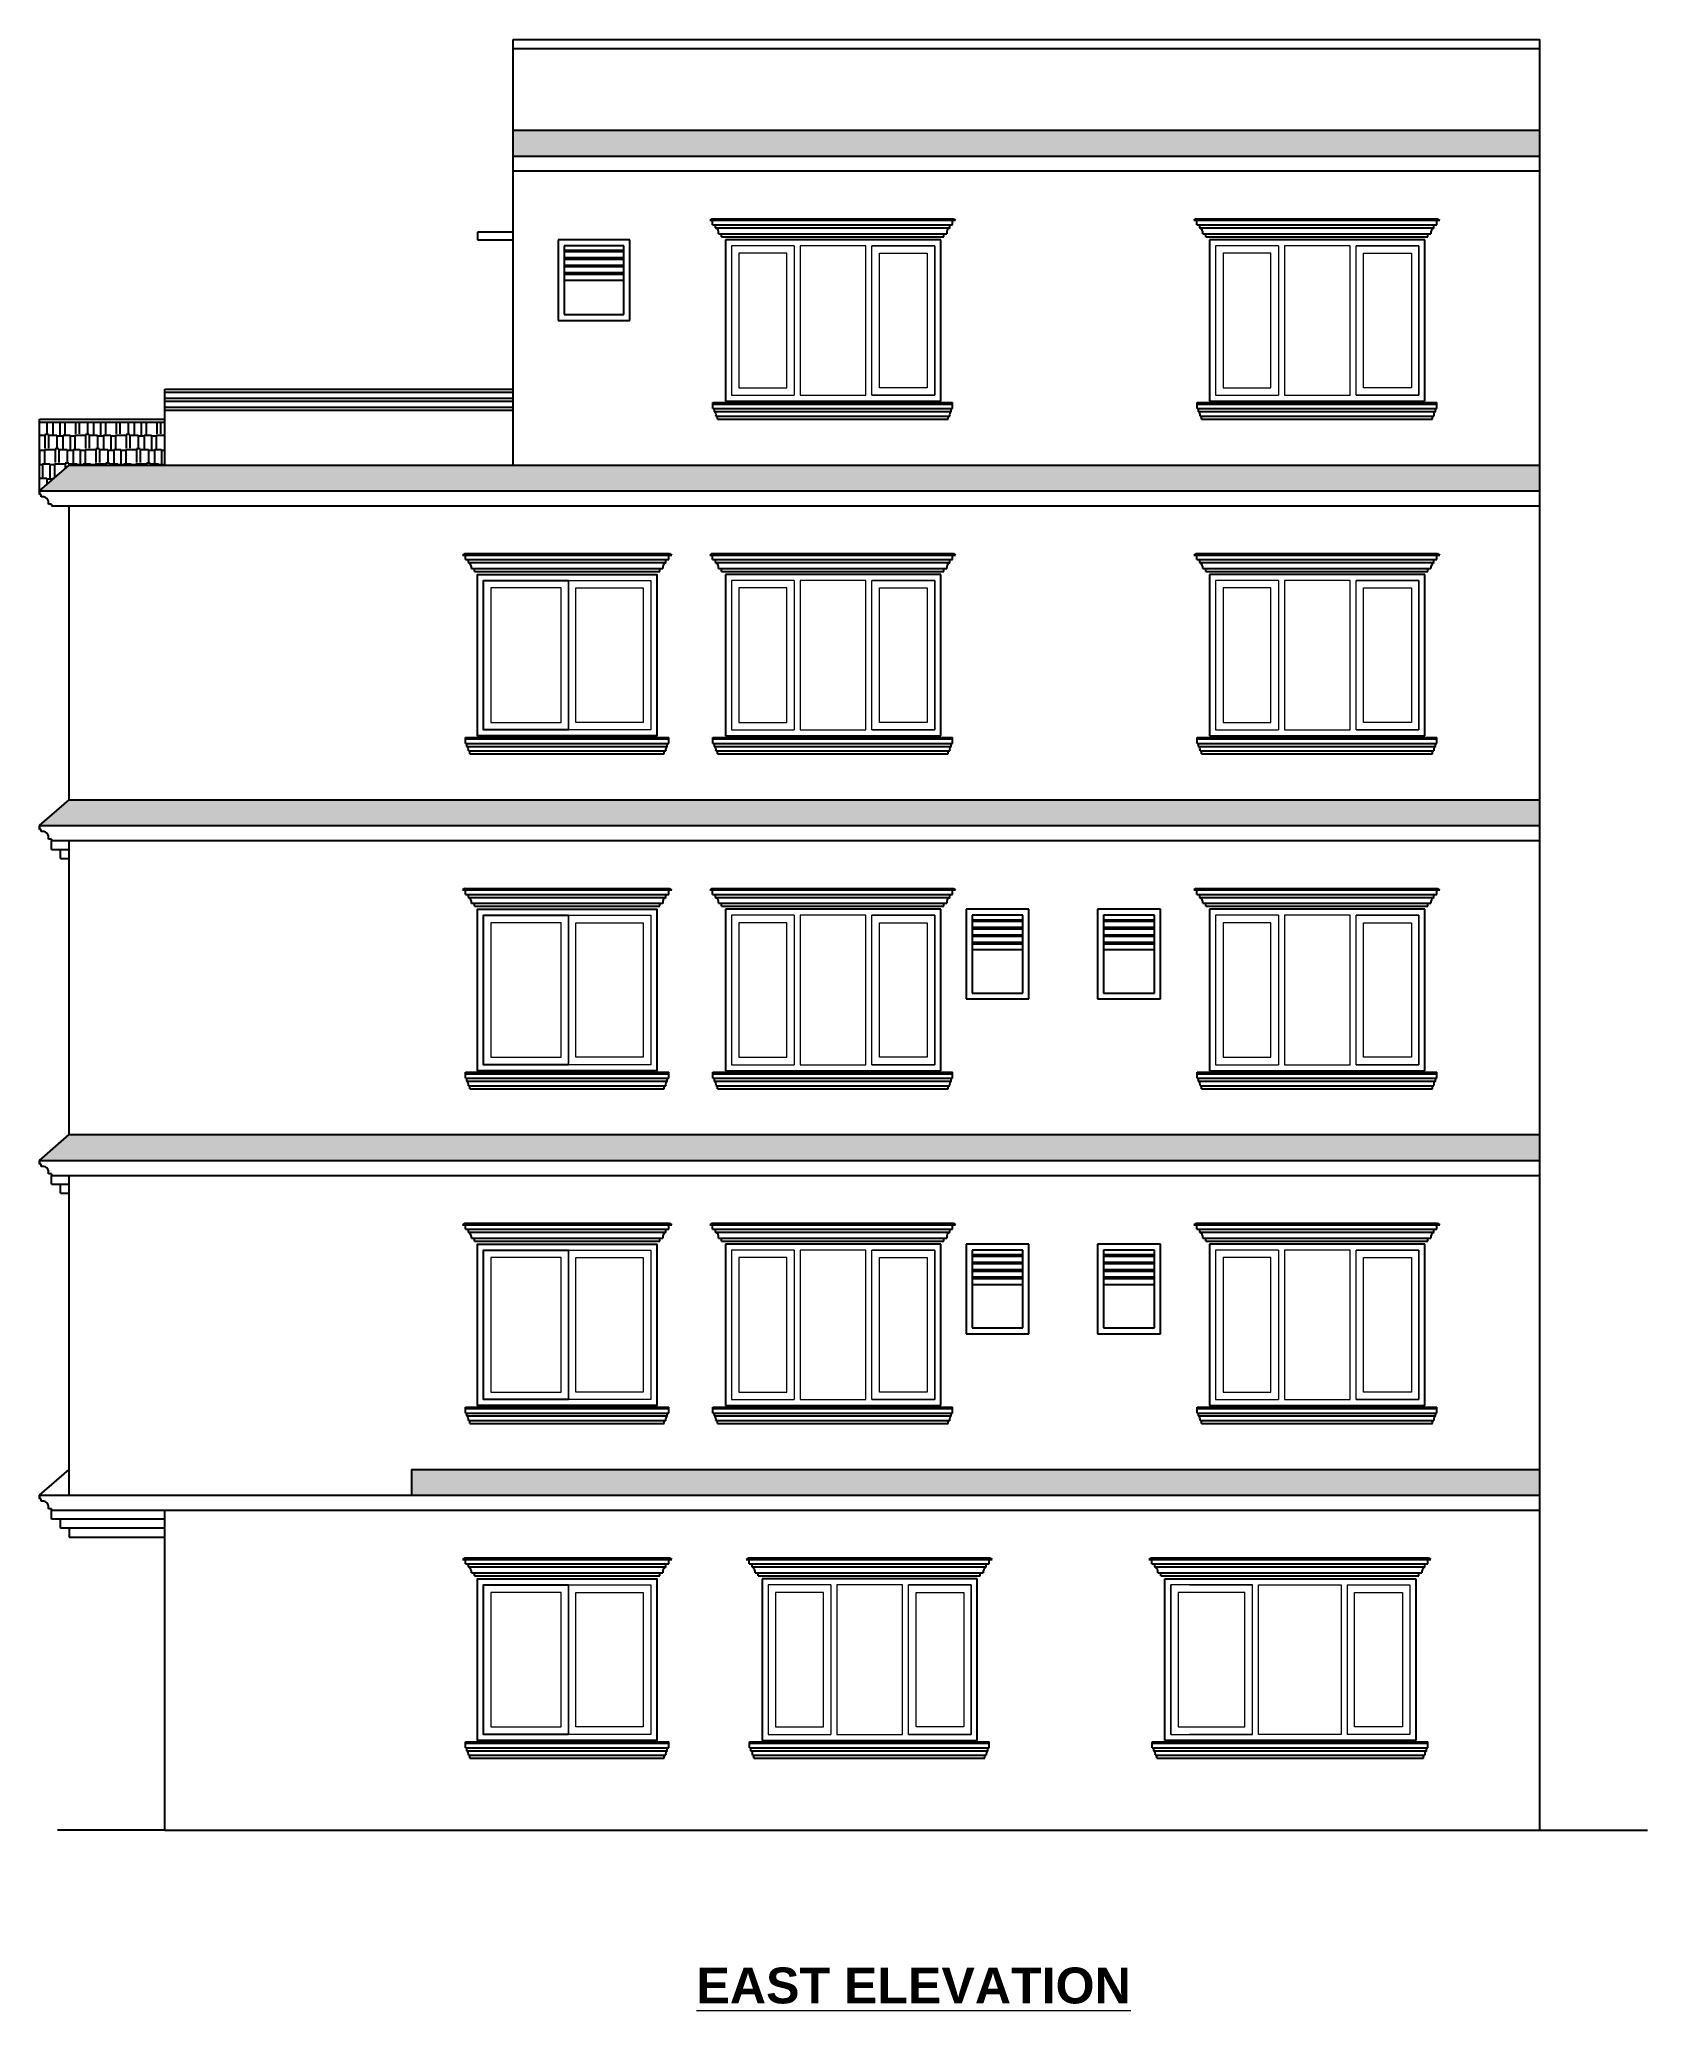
# Model space of a CAD drawing. Header units: inches. Extents: x 1397 to 20304, y -27267 to -746.
# Drawn here: x 16102 to 16640, y -21489 to -20829 of the extents above; entities that cross this region are included whole.
import ezdxf

# ---------------------------------------------------------------- set-up
doc = ezdxf.new("R2010")
doc.units = ezdxf.units.IN
doc.header["$LTSCALE"] = 17
doc.header["$MEASUREMENT"] = 0
for name, color, linetype, lineweight in [('25 BOT BAR', 12, 'Continuous', 25), ('ELEVATION', 7, 'Continuous', 25), ('OUTLINE', 1, 'Continuous', 25), ('TEXT', 231, 'Continuous', 20), ('WINDOW FRAME', 161, 'Continuous', 20)]:
    doc.layers.add(name, color=color, linetype=linetype, lineweight=lineweight)

msp = doc.modelspace()

# ---------------------------------------------------------------- texts
at = {"layer": 'TEXT', "insert": (16394.79, -21474.11), "char_height": 12, "width": 396.2985, "attachment_point": 2}
msp.add_mtext('{\\fArial|b1|i0|c0|p34;\\LEAST ELEVATION}', dxfattribs=at)

# ---------------------------------------------------------------- blocks, each defined once
blk = doc.blocks.new('cornicebelow')
at = {"layer": '25 BOT BAR'}
for p, q in [((13950.02, -21087.63), (14030.23, -21087.63)), ((13950.02, -21089.63), (13950.02, -21087.63)), ((13950.02, -21088.13), (14030.23, -21088.13)), ((13950.02, -21089.63), (14030.23, -21089.63)), ((13950.52, -21090.63), (13950.52, -21089.63)), ((13950.52, -21090.63), (14029.73, -21090.63)), ((13951.02, -21092.13), (14029.23, -21092.13)), ((13951.52, -21093.13), (13951.52, -21092.13)), ((13951.52, -21093.13), (14028.73, -21093.13)), ((14028.73, -21093.13), (14028.73, -21092.13)), ((14029.73, -21090.63), (14029.73, -21089.63)), ((14030.23, -21089.63), (14030.23, -21087.63))]:
    blk.add_line(p, q, dxfattribs=at)
for centre, start, end in [((13949.58, -21091.77), 346.21025, 50.65965), ((14030.67, -21091.77), 129.34035, 193.78975)]:
    blk.add_arc(centre, 1.48, start, end, dxfattribs=at)
blk = doc.blocks.new('corniceup')
at = {"layer": '25 BOT BAR'}
for p, q in [((13949.69, -21026.13), (13948.94, -21026.63)), ((13949.94, -21028.13), (13949.94, -21026.63)), ((13950.94, -21029.13), (13950.94, -21028.13)), ((14029.23, -21029.13), (14029.23, -21028.13)), ((14030.23, -21028.13), (14030.23, -21026.63)), ((14030.48, -21026.13), (14031.23, -21026.63)), ((13952.94, -21032.13), (13952.94, -21031.13)), ((14027.23, -21032.13), (14027.23, -21031.13))]:
    blk.add_line(p, q, dxfattribs=at)
for centre, start, end in [((13950.02, -21030.83), 351.26631, 61.86379), ((14030.15, -21030.83), 118.13621, 188.73369)]:
    blk.add_arc(centre, 1.93, start, end, dxfattribs=at)
at = {"layer": 'OUTLINE'}
for p, q in [((13948.94, -21026.63), (14031.23, -21026.63)), ((13949.69, -21026.13), (14030.48, -21026.13)), ((13949.94, -21028.13), (14030.23, -21028.13)), ((13950.94, -21029.13), (14029.23, -21029.13)), ((13951.94, -21031.13), (14028.23, -21031.13)), ((13952.94, -21032.13), (14027.23, -21032.13))]:
    blk.add_line(p, q, dxfattribs=at)
blk = doc.blocks.new('DSFFDFFD')
at = {"layer": 'ELEVATION', "linetype": 'Continuous'}
for p, q in [((-9566.27, -3437), (-9650.27, -3437)), ((-9650.27, -3437), (-9650.27, -3491)), ((-9566.27, -3491), (-9566.27, -3437)), ((-9650.27, -3491), (-9566.27, -3491))]:
    blk.add_line(p, q, dxfattribs=at)
at = {"layer": 'WINDOW FRAME'}
for p, q in [((-9627.27, -3439), (-9648.27, -3439)), ((-9648.27, -3439), (-9648.27, -3489)), ((-9629.77, -3441.5), (-9645.77, -3441.5)), ((-9645.77, -3441.5), (-9645.77, -3486.5)), ((-9629.77, -3486.5), (-9629.77, -3441.5)), ((-9627.27, -3439), (-9627.27, -3489)), ((-9597.57, -3439), (-9625.27, -3439)), ((-9625.27, -3439), (-9625.27, -3489)), ((-9597.57, -3489), (-9597.57, -3439)), ((-9574.57, -3439), (-9595.57, -3439)), ((-9595.57, -3489), (-9595.57, -3439)), ((-9595.57, -3439), (-9568.27, -3439)), ((-9595.57, -3489), (-9595.57, -3439)), ((-9593.07, -3441.5), (-9570.77, -3441.5)), ((-9593.07, -3486.5), (-9593.07, -3441.5)), ((-9570.77, -3441.5), (-9570.77, -3486.5)), ((-9568.27, -3489), (-9568.27, -3439)), ((-9568.27, -3439), (-9568.27, -3489)), ((-9645.77, -3486.5), (-9629.77, -3486.5)), ((-9570.77, -3486.5), (-9593.07, -3486.5)), ((-9648.27, -3489), (-9627.27, -3489)), ((-9625.27, -3489), (-9597.57, -3489)), ((-9595.57, -3489), (-9574.57, -3489)), ((-9568.27, -3489), (-9595.57, -3489))]:
    blk.add_line(p, q, dxfattribs=at)

# ---------------------------------------------------------------- hatches: boundary and pattern name
at = {"layer": '25 BOT BAR'}
h = msp.add_hatch(dxfattribs=at)
h.set_pattern_fill('AR-RSHKE', color=8, scale=0.5, angle=180)
h.paths.add_polyline_path([(16604.34, -20859.49), (16260.86, -20859.49), (16260.86, -20868.11), (16604.34, -20868.11)])
h = msp.add_hatch(dxfattribs=at)
h.set_pattern_fill('AR-RSHKE', color=8, scale=0.4, angle=180)
h.paths.add_polyline_path([(16144.34, -20957.11), (16102.34, -20957.11), (16102.34, -20980.11), (16112.34, -20971.49), (16144.34, -20971.49)])
h = msp.add_hatch(dxfattribs=at)
h.set_pattern_fill('AR-RSHKE', color=8, scale=0.5, angle=180)
h.set_pattern_definition([(180, (-9e-12, 224), (-12.75, -6), [3, -2.5, 3.5, -1.5, 4.5, -2]), (180, (-3, 223.75), (-12.75, -6), [2.5, -9.5, 2, -3]), (180, (-9, 224.375), (-12.75, -6), [1.5, -15.5]), (270, (-9e-12, 224), (4.25, -6), [5.75, -18.25]), (270, (-3, 224), (4.25, -6), [5.625, -18.375]), (270, (-5.5, 224), (4.25, -6), [5.25, -18.75]), (270, (-9, 224.375), (4.25, -6), [5.75, -18.25]), (270, (-10.5, 224.375), (4.25, -6), [5.75, -18.25]), (270, (-15, 224), (4.25, -6), [5.5, -18.5])])
h.paths.add_polyline_path([(16604.34, -20971.49), (16112.34, -20971.49), (16102.34, -20980.11), (16604.34, -20980.11)])
h = msp.add_hatch(dxfattribs=at)
h.set_pattern_fill('AR-RSHKE', color=8, scale=0.5, angle=180)
h.set_pattern_definition([(180, (-5e-12, 112), (-12.75, -6), [3, -2.5, 3.5, -1.5, 4.5, -2]), (180, (-3, 111.75), (-12.75, -6), [2.5, -9.5, 2, -3]), (180, (-9, 112.375), (-12.75, -6), [1.5, -15.5]), (270, (-5e-12, 112), (4.25, -6), [5.75, -18.25]), (270, (-3, 112), (4.25, -6), [5.625, -18.375]), (270, (-5.5, 112), (4.25, -6), [5.25, -18.75]), (270, (-9, 112.375), (4.25, -6), [5.75, -18.25]), (270, (-10.5, 112.375), (4.25, -6), [5.75, -18.25]), (270, (-15, 112), (4.25, -6), [5.5, -18.5])])
h.paths.add_polyline_path([(16604.34, -21083.49), (16112.34, -21083.49), (16102.34, -21092.11), (16604.34, -21092.11)])
h = msp.add_hatch(dxfattribs=at)
h.set_pattern_fill('AR-RSHKE', color=8, scale=0.5, angle=180)
h.paths.add_polyline_path([(16604.34, -21195.49), (16112.34, -21195.49), (16102.34, -21204.11), (16604.34, -21204.11)])
h = msp.add_hatch(dxfattribs=at)
h.set_pattern_fill('AR-RSHKE', color=8, scale=0.5, angle=180)
h.paths.add_polyline_path([(16604.34, -21316.11), (16604.34, -21307.49), (16226.86, -21307.49), (16226.86, -21316.11)])

# ---------------------------------------------------------------- linework, layer by layer
for p, q in [((16260.86, -20829.11), (16604.34, -20829.11)), ((16260.86, -20868.11), (16260.86, -20829.11)), ((16604.34, -20868.11), (16604.34, -20829.11)), ((16260.86, -20832.11), (16604.34, -20832.11)), ((16260.86, -20859.49), (16604.34, -20859.49)), ((16260.86, -20868.11), (16604.34, -20868.11)), ((16260.86, -20971.49), (16260.86, -20868.11)), ((16604.34, -20980.11), (16604.34, -20868.11)), ((16260.86, -20873.11), (16604.34, -20873.11)), ((16260.86, -20893.61), (16248.86, -20893.61)), ((16248.86, -20893.61), (16248.86, -20896.11)), ((16248.86, -20896.11), (16260.86, -20896.11)), ((16144.34, -20946.11), (16260.86, -20946.11)), ((16144.34, -20971.49), (16144.34, -20946.11)), ((16144.34, -20947.11), (16260.86, -20947.11)), ((16144.34, -20949.11), (16260.86, -20949.11)), ((16144.34, -20950.11), (16260.86, -20950.11)), ((16144.34, -20952.11), (16260.86, -20952.11)), ((16144.34, -20953.11), (16260.86, -20953.11)), ((16102.34, -20980.11), (16102.34, -20956.11)), ((16102.34, -20956.11), (16144.34, -20956.11)), ((16102.34, -20957.11), (16144.34, -20957.11)), ((16102.34, -20980.11), (16112.34, -20971.49)), ((16112.34, -20971.49), (16604.34, -20971.49)), ((16102.34, -20980.11), (16604.34, -20980.11)), ((16102.34, -20981.36), (16102.34, -20980.11)), ((16102.34, -20980.11), (16102.34, -20981.36)), ((16102.9, -20981.36), (16102.34, -20981.36)), ((16102.9, -20982.11), (16102.9, -20981.36)), ((16604.34, -21092.11), (16604.34, -20980.11)), ((16103.84, -20982.11), (16102.9, -20982.11)), ((16105.34, -20984.11), (16105.34, -20983.61)), ((16105.34, -20984.61), (16105.34, -20984.11)), ((16106.34, -20984.61), (16105.34, -20984.61)), ((16106.34, -20984.61), (16106.34, -20985.11)), ((16106.34, -20985.11), (16604.34, -20985.11)), ((16112.34, -21083.49), (16112.34, -20985.11)), ((16244.61, -21001.11), (16243.86, -21001.61)), ((16243.86, -21001.61), (16313.86, -21001.61)), ((16244.61, -21001.11), (16313.11, -21001.11)), ((16244.86, -21003.11), (16244.86, -21001.61)), ((16312.86, -21003.11), (16312.86, -21001.61)), ((16313.11, -21001.11), (16313.86, -21001.61)), ((16244.86, -21003.11), (16312.86, -21003.11)), ((16245.86, -21004.11), (16245.86, -21003.11)), ((16245.86, -21004.11), (16311.86, -21004.11)), ((16246.86, -21006.11), (16310.86, -21006.11)), ((16247.86, -21007.11), (16247.86, -21006.11)), ((16247.86, -21007.11), (16309.86, -21007.11)), ((16309.86, -21007.11), (16309.86, -21006.11)), ((16311.86, -21004.11), (16311.86, -21003.11)), ((16244.86, -21062.61), (16312.86, -21062.61)), ((16244.86, -21064.61), (16244.86, -21062.61)), ((16244.86, -21063.11), (16312.86, -21063.11)), ((16244.86, -21064.61), (16312.86, -21064.61)), ((16245.36, -21065.61), (16245.36, -21064.61)), ((16245.36, -21065.61), (16312.36, -21065.61)), ((16245.86, -21067.11), (16311.86, -21067.11)), ((16246.36, -21068.11), (16246.36, -21067.11)), ((16311.36, -21068.11), (16311.36, -21067.11)), ((16312.36, -21065.61), (16312.36, -21064.61)), ((16312.86, -21064.61), (16312.86, -21062.61)), ((16246.36, -21068.11), (16311.36, -21068.11)), ((16102.34, -21092.11), (16112.34, -21083.49)), ((16112.34, -21083.49), (16604.34, -21083.49)), ((16102.34, -21092.11), (16604.34, -21092.11)), ((16102.34, -21093.36), (16102.34, -21092.11)), ((16102.34, -21092.11), (16102.34, -21093.36)), ((16102.9, -21093.36), (16102.34, -21093.36)), ((16102.9, -21094.11), (16102.9, -21093.36)), ((16103.84, -21094.11), (16102.9, -21094.11)), ((16604.34, -21204.11), (16604.34, -21092.11)), ((16105.34, -21096.11), (16105.34, -21095.61)), ((16105.34, -21096.61), (16105.34, -21096.11)), ((16106.34, -21096.61), (16105.34, -21096.61)), ((16106.34, -21096.61), (16106.34, -21097.11)), ((16106.34, -21097.11), (16604.34, -21097.11)), ((16106.34, -21100.11), (16106.34, -21097.11)), ((16106.34, -21100.11), (16112.34, -21100.11)), ((16109.34, -21103.11), (16109.34, -21100.11)), ((16112.34, -21195.49), (16112.34, -21097.11)), ((16109.34, -21103.11), (16112.34, -21103.11)), ((16244.61, -21113.11), (16243.86, -21113.61)), ((16243.86, -21113.61), (16313.86, -21113.61)), ((16244.61, -21113.11), (16313.11, -21113.11)), ((16244.86, -21115.11), (16244.86, -21113.61)), ((16312.86, -21115.11), (16312.86, -21113.61)), ((16313.11, -21113.11), (16313.86, -21113.61)), ((16244.86, -21115.11), (16312.86, -21115.11)), ((16245.86, -21116.11), (16245.86, -21115.11)), ((16245.86, -21116.11), (16311.86, -21116.11)), ((16246.86, -21118.11), (16310.86, -21118.11)), ((16247.86, -21119.11), (16247.86, -21118.11)), ((16247.86, -21119.11), (16309.86, -21119.11)), ((16309.86, -21119.11), (16309.86, -21118.11)), ((16311.86, -21116.11), (16311.86, -21115.11)), ((16244.86, -21174.61), (16312.86, -21174.61)), ((16244.86, -21176.61), (16244.86, -21174.61)), ((16244.86, -21175.11), (16312.86, -21175.11)), ((16244.86, -21176.61), (16312.86, -21176.61)), ((16245.36, -21177.61), (16245.36, -21176.61)), ((16245.36, -21177.61), (16312.36, -21177.61)), ((16245.86, -21179.11), (16311.86, -21179.11)), ((16246.36, -21180.11), (16246.36, -21179.11)), ((16311.36, -21180.11), (16311.36, -21179.11)), ((16312.36, -21177.61), (16312.36, -21176.61)), ((16312.86, -21176.61), (16312.86, -21174.61)), ((16246.36, -21180.11), (16311.36, -21180.11)), ((16102.34, -21204.11), (16112.34, -21195.49)), ((16112.34, -21195.49), (16604.34, -21195.49)), ((16102.34, -21204.11), (16604.34, -21204.11)), ((16102.34, -21205.36), (16102.34, -21204.11)), ((16102.34, -21204.11), (16102.34, -21205.36)), ((16102.9, -21205.36), (16102.34, -21205.36)), ((16102.9, -21206.11), (16102.9, -21205.36)), ((16103.84, -21206.11), (16102.9, -21206.11)), ((16604.34, -21316.11), (16604.34, -21204.11)), ((16105.34, -21208.11), (16105.34, -21207.61)), ((16105.34, -21208.61), (16105.34, -21208.11)), ((16106.34, -21208.61), (16105.34, -21208.61)), ((16106.34, -21208.61), (16106.34, -21209.11)), ((16106.34, -21209.11), (16604.34, -21209.11)), ((16106.34, -21212.11), (16106.34, -21209.11)), ((16106.34, -21212.11), (16112.34, -21212.11)), ((16109.34, -21215.11), (16109.34, -21212.11)), ((16112.34, -21316.11), (16112.34, -21209.11)), ((16109.34, -21215.11), (16112.34, -21215.11)), ((16244.61, -21225.11), (16243.86, -21225.61)), ((16243.86, -21225.61), (16313.86, -21225.61)), ((16244.61, -21225.11), (16313.11, -21225.11)), ((16244.86, -21227.11), (16244.86, -21225.61)), ((16312.86, -21227.11), (16312.86, -21225.61)), ((16313.11, -21225.11), (16313.86, -21225.61)), ((16244.86, -21227.11), (16312.86, -21227.11)), ((16245.86, -21228.11), (16245.86, -21227.11)), ((16245.86, -21228.11), (16311.86, -21228.11)), ((16246.86, -21230.11), (16310.86, -21230.11)), ((16247.86, -21231.11), (16247.86, -21230.11)), ((16247.86, -21231.11), (16309.86, -21231.11)), ((16309.86, -21231.11), (16309.86, -21230.11)), ((16311.86, -21228.11), (16311.86, -21227.11)), ((16244.86, -21286.61), (16312.86, -21286.61)), ((16244.86, -21288.61), (16244.86, -21286.61)), ((16244.86, -21287.11), (16312.86, -21287.11)), ((16244.86, -21288.61), (16312.86, -21288.61)), ((16245.36, -21289.61), (16245.36, -21288.61)), ((16245.36, -21289.61), (16312.36, -21289.61)), ((16245.86, -21291.11), (16311.86, -21291.11)), ((16246.36, -21292.11), (16246.36, -21291.11)), ((16311.36, -21292.11), (16311.36, -21291.11)), ((16312.36, -21289.61), (16312.36, -21288.61)), ((16312.86, -21288.61), (16312.86, -21286.61)), ((16246.36, -21292.11), (16311.36, -21292.11)), ((16102.34, -21316.11), (16112.34, -21307.49)), ((16226.86, -21307.49), (16226.86, -21316.11)), ((16226.86, -21307.49), (16604.34, -21307.49)), ((16102.34, -21316.11), (16604.34, -21316.11)), ((16102.34, -21317.36), (16102.34, -21316.11)), ((16102.34, -21316.11), (16102.34, -21317.36)), ((16102.9, -21317.36), (16102.34, -21317.36)), ((16102.9, -21318.11), (16102.9, -21317.36)), ((16103.84, -21318.11), (16102.9, -21318.11)), ((16604.34, -21428.11), (16604.34, -21316.11)), ((16105.34, -21320.11), (16105.34, -21319.61)), ((16105.34, -21320.61), (16105.34, -21320.11)), ((16106.34, -21320.61), (16105.34, -21320.61)), ((16106.34, -21320.61), (16106.34, -21321.11)), ((16106.34, -21321.11), (16604.34, -21321.11)), ((16106.34, -21324.11), (16106.34, -21321.11)), ((16144.34, -21324.11), (16106.34, -21324.11)), ((16109.34, -21327.11), (16109.34, -21324.11)), ((16144.34, -21428.11), (16144.34, -21321.11)), ((16144.34, -21327.11), (16109.34, -21327.11)), ((16112.34, -21327.11), (16112.34, -21330.11)), ((16112.34, -21330.11), (16144.34, -21330.11)), ((16244.61, -21337.11), (16243.86, -21337.61)), ((16243.86, -21337.61), (16313.86, -21337.61)), ((16244.61, -21337.11), (16313.11, -21337.11)), ((16244.86, -21339.11), (16244.86, -21337.61)), ((16312.86, -21339.11), (16312.86, -21337.61)), ((16313.11, -21337.11), (16313.86, -21337.61)), ((16474.29, -21337.11), (16473.54, -21337.61)), ((16473.54, -21337.61), (16567.84, -21337.61)), ((16474.29, -21337.11), (16567.09, -21337.11)), ((16474.54, -21339.11), (16474.54, -21337.61)), ((16566.84, -21339.11), (16566.84, -21337.61)), ((16567.09, -21337.11), (16567.84, -21337.61)), ((16244.86, -21339.11), (16312.86, -21339.11)), ((16245.86, -21340.11), (16245.86, -21339.11)), ((16245.86, -21340.11), (16311.86, -21340.11)), ((16246.86, -21342.11), (16310.86, -21342.11)), ((16247.86, -21343.11), (16247.86, -21342.11)), ((16247.86, -21343.11), (16309.86, -21343.11)), ((16309.86, -21343.11), (16309.86, -21342.11)), ((16311.86, -21340.11), (16311.86, -21339.11)), ((16474.54, -21339.11), (16566.84, -21339.11)), ((16475.54, -21340.11), (16475.54, -21339.11)), ((16475.54, -21340.11), (16565.84, -21340.11)), ((16476.54, -21342.11), (16564.84, -21342.11)), ((16477.54, -21343.11), (16477.54, -21342.11)), ((16477.54, -21343.11), (16563.84, -21343.11)), ((16563.84, -21343.11), (16563.84, -21342.11)), ((16565.84, -21340.11), (16565.84, -21339.11)), ((16244.86, -21398.61), (16312.86, -21398.61)), ((16244.86, -21400.61), (16244.86, -21398.61)), ((16244.86, -21399.11), (16312.86, -21399.11)), ((16244.86, -21400.61), (16312.86, -21400.61)), ((16245.36, -21401.61), (16245.36, -21400.61)), ((16245.36, -21401.61), (16312.36, -21401.61)), ((16245.86, -21403.11), (16311.86, -21403.11)), ((16246.36, -21404.11), (16246.36, -21403.11)), ((16246.36, -21404.11), (16311.36, -21404.11)), ((16311.36, -21404.11), (16311.36, -21403.11)), ((16312.36, -21401.61), (16312.36, -21400.61)), ((16312.86, -21400.61), (16312.86, -21398.61)), ((16474.63, -21398.61), (16566.84, -21398.61)), ((16474.63, -21400.61), (16474.63, -21398.61)), ((16474.63, -21399.11), (16566.84, -21399.11)), ((16474.63, -21400.61), (16566.84, -21400.61)), ((16475.13, -21401.61), (16475.13, -21400.61)), ((16475.13, -21401.61), (16566.34, -21401.61)), ((16475.63, -21403.11), (16565.84, -21403.11)), ((16476.13, -21404.11), (16476.13, -21403.11)), ((16476.13, -21404.11), (16565.34, -21404.11)), ((16565.34, -21404.11), (16565.34, -21403.11)), ((16566.34, -21401.61), (16566.34, -21400.61)), ((16566.84, -21400.61), (16566.84, -21398.61)), ((16144.34, -21428.11), (16108.34, -21428.11)), ((16144.34, -21428.11), (16604.34, -21428.11)), ((16604.34, -21428.11), (16640.34, -21428.11))]:
    msp.add_line(p, q, dxfattribs=at)
for points in [[(16279.34, -21060.11), (16250.86, -21060.11), (16250.86, -21010.11), (16279.34, -21010.11)], [(16279.34, -21172.11), (16250.86, -21172.11), (16250.86, -21122.11), (16279.34, -21122.11)], [(16279.34, -21284.11), (16250.86, -21284.11), (16250.86, -21234.11), (16279.34, -21234.11)], [(16279.34, -21396.11), (16250.86, -21396.11), (16250.86, -21346.11), (16279.34, -21346.11)]]:
    msp.add_lwpolyline(points, dxfattribs=at)
for centre, radius, start, end in [((16103.45, -20984.01), 1.94, 11.79562, 78.20413), ((16244.95, -21005.82), 1.93, 351.26631, 61.86379), ((16312.77, -21005.82), 1.93, 118.13621, 188.73369), ((16244.42, -21066.76), 1.48, 346.21025, 50.65965), ((16313.3, -21066.76), 1.48, 129.34035, 193.78975), ((16103.45, -21096.01), 1.94, 11.79562, 78.20413), ((16244.95, -21117.82), 1.93, 351.26631, 61.86379), ((16312.77, -21117.82), 1.93, 118.13621, 188.73369), ((16244.42, -21178.76), 1.48, 346.21025, 50.65965), ((16313.3, -21178.76), 1.48, 129.34035, 193.78975), ((16103.45, -21208.01), 1.94, 11.79562, 78.20413), ((16244.95, -21229.82), 1.93, 351.26631, 61.86379), ((16312.77, -21229.82), 1.93, 118.13621, 188.73369), ((16244.42, -21290.76), 1.48, 346.21025, 50.65965), ((16313.3, -21290.76), 1.48, 129.34035, 193.78975), ((16103.45, -21320.01), 1.94, 11.79562, 78.20413), ((16244.95, -21341.82), 1.93, 351.26631, 61.86379), ((16312.77, -21341.82), 1.93, 118.13621, 188.73369), ((16474.63, -21341.82), 1.93, 351.26631, 61.86379), ((16566.75, -21341.82), 1.93, 118.13621, 188.73369), ((16244.42, -21402.76), 1.48, 346.21025, 50.65965), ((16313.3, -21402.76), 1.48, 129.34035, 193.78975), ((16474.19, -21402.76), 1.48, 346.21025, 50.65965), ((16567.28, -21402.76), 1.48, 129.34035, 193.78975)]:
    msp.add_arc(centre, radius, start, end, dxfattribs=at)
at = {"layer": 'ELEVATION', "linetype": 'Continuous'}
for p, q in [((16403.86, -20896.11), (16331.86, -20896.11)), ((16331.86, -20896.11), (16331.86, -20950.11)), ((16403.86, -20950.11), (16403.86, -20896.11)), ((16565.84, -20896.11), (16493.84, -20896.11)), ((16493.84, -20896.11), (16493.84, -20950.11)), ((16565.84, -20950.11), (16565.84, -20896.11)), ((16331.86, -20950.11), (16403.86, -20950.11)), ((16493.84, -20950.11), (16565.84, -20950.11)), ((16403.86, -21008.11), (16331.86, -21008.11)), ((16331.86, -21008.11), (16331.86, -21062.11)), ((16403.86, -21062.11), (16403.86, -21008.11)), ((16565.84, -21008.11), (16493.84, -21008.11)), ((16493.84, -21008.11), (16493.84, -21062.11)), ((16565.84, -21062.11), (16565.84, -21008.11)), ((16331.86, -21062.11), (16403.86, -21062.11)), ((16493.84, -21062.11), (16565.84, -21062.11)), ((16403.86, -21120.11), (16331.86, -21120.11)), ((16331.86, -21120.11), (16331.86, -21174.11)), ((16403.86, -21174.11), (16403.86, -21120.11)), ((16565.84, -21120.11), (16493.84, -21120.11)), ((16493.84, -21120.11), (16493.84, -21174.11)), ((16565.84, -21174.11), (16565.84, -21120.11)), ((16331.86, -21174.11), (16403.86, -21174.11)), ((16493.84, -21174.11), (16565.84, -21174.11)), ((16403.86, -21232.11), (16331.86, -21232.11)), ((16331.86, -21232.11), (16331.86, -21286.11)), ((16403.86, -21286.11), (16403.86, -21232.11)), ((16565.84, -21232.11), (16493.84, -21232.11)), ((16493.84, -21232.11), (16493.84, -21286.11)), ((16565.84, -21286.11), (16565.84, -21232.11)), ((16331.86, -21286.11), (16403.86, -21286.11)), ((16493.84, -21286.11), (16565.84, -21286.11)), ((16416.1, -21344.11), (16344.1, -21344.11)), ((16344.1, -21344.11), (16344.1, -21398.11)), ((16416.1, -21398.11), (16416.1, -21344.11)), ((16344.1, -21398.11), (16416.1, -21398.11))]:
    msp.add_line(p, q, dxfattribs=at)
for points in [[(16248.86, -21022.11), (16248.86, -21008.11), (16308.86, -21008.11), (16308.86, -21062.11), (16248.86, -21062.11), (16248.86, -21022.11)], [(16248.86, -21134.11), (16248.86, -21120.11), (16308.86, -21120.11), (16308.86, -21174.11), (16248.86, -21174.11), (16248.86, -21134.11)], [(16248.86, -21246.11), (16248.86, -21232.11), (16308.86, -21232.11), (16308.86, -21286.11), (16248.86, -21286.11), (16248.86, -21246.11)], [(16248.86, -21358.11), (16248.86, -21344.11), (16308.86, -21344.11), (16308.86, -21398.11), (16248.86, -21398.11), (16248.86, -21358.11)]]:
    msp.add_lwpolyline(points, dxfattribs=at)
at = {"layer": 'OUTLINE', "color": 7}
for p, q in [((16299.86, -20896.11), (16275.86, -20896.11)), ((16275.86, -20896.11), (16275.86, -20923.11)), ((16299.86, -20923.11), (16299.86, -20896.11)), ((16275.86, -20923.11), (16299.86, -20923.11)), ((16433.34, -21120.11), (16412.34, -21120.11)), ((16412.34, -21120.11), (16412.34, -21150.11)), ((16433.34, -21150.11), (16433.34, -21120.11)), ((16477.34, -21120.11), (16456.34, -21120.11)), ((16456.34, -21120.11), (16456.34, -21150.11)), ((16477.34, -21150.11), (16477.34, -21120.11)), ((16412.34, -21150.11), (16433.34, -21150.11)), ((16456.34, -21150.11), (16477.34, -21150.11)), ((16433.34, -21232.11), (16412.34, -21232.11)), ((16412.34, -21232.11), (16412.34, -21262.11)), ((16433.34, -21262.11), (16433.34, -21232.11)), ((16477.34, -21232.11), (16456.34, -21232.11)), ((16456.34, -21232.11), (16456.34, -21262.11)), ((16477.34, -21262.11), (16477.34, -21232.11)), ((16412.34, -21262.11), (16433.34, -21262.11)), ((16456.34, -21262.11), (16477.34, -21262.11))]:
    msp.add_line(p, q, dxfattribs=at)
at = {"layer": 'OUTLINE', "color": 253, "true_color": 0x9898cc}
for p, q in [((16297.86, -20898.11), (16277.86, -20898.11)), ((16277.86, -20898.11), (16277.86, -20921.11)), ((16277.86, -20899.61), (16297.86, -20899.61)), ((16277.86, -20900.11), (16297.86, -20900.11)), ((16277.86, -20902.11), (16297.86, -20902.11)), ((16277.86, -20902.61), (16297.86, -20902.61)), ((16297.86, -20921.11), (16297.86, -20898.11)), ((16277.86, -20904.61), (16297.86, -20904.61)), ((16277.86, -20905.11), (16297.86, -20905.11)), ((16277.86, -20907.11), (16297.86, -20907.11)), ((16277.86, -20907.61), (16297.86, -20907.61)), ((16277.86, -20909.61), (16297.86, -20909.61)), ((16277.86, -20921.11), (16297.86, -20921.11)), ((16431.34, -21122.11), (16414.34, -21122.11)), ((16414.34, -21122.11), (16414.34, -21148.11)), ((16414.34, -21123.61), (16431.34, -21123.61)), ((16414.34, -21124.11), (16431.34, -21124.11)), ((16414.34, -21126.11), (16431.34, -21126.11)), ((16414.34, -21126.61), (16431.34, -21126.61)), ((16431.34, -21148.11), (16431.34, -21122.11)), ((16475.34, -21122.11), (16458.34, -21122.11)), ((16458.34, -21122.11), (16458.34, -21148.11)), ((16458.34, -21123.61), (16475.34, -21123.61)), ((16458.34, -21124.11), (16475.34, -21124.11)), ((16458.34, -21126.11), (16475.34, -21126.11)), ((16458.34, -21126.61), (16475.34, -21126.61)), ((16475.34, -21148.11), (16475.34, -21122.11)), ((16414.34, -21128.61), (16431.34, -21128.61)), ((16414.34, -21129.11), (16431.34, -21129.11)), ((16414.34, -21131.11), (16431.34, -21131.11)), ((16414.34, -21131.61), (16431.34, -21131.61)), ((16414.34, -21133.61), (16431.34, -21133.61)), ((16458.34, -21128.61), (16475.34, -21128.61)), ((16458.34, -21129.11), (16475.34, -21129.11)), ((16458.34, -21131.11), (16475.34, -21131.11)), ((16458.34, -21131.61), (16475.34, -21131.61)), ((16458.34, -21133.61), (16475.34, -21133.61)), ((16414.34, -21148.11), (16431.34, -21148.11)), ((16458.34, -21148.11), (16475.34, -21148.11)), ((16431.34, -21234.11), (16414.34, -21234.11)), ((16414.34, -21234.11), (16414.34, -21260.11)), ((16414.34, -21235.61), (16431.34, -21235.61)), ((16414.34, -21236.11), (16431.34, -21236.11)), ((16414.34, -21238.11), (16431.34, -21238.11)), ((16414.34, -21238.61), (16431.34, -21238.61)), ((16431.34, -21260.11), (16431.34, -21234.11)), ((16475.34, -21234.11), (16458.34, -21234.11)), ((16458.34, -21234.11), (16458.34, -21260.11)), ((16458.34, -21235.61), (16475.34, -21235.61)), ((16458.34, -21236.11), (16475.34, -21236.11)), ((16458.34, -21238.11), (16475.34, -21238.11)), ((16458.34, -21238.61), (16475.34, -21238.61)), ((16475.34, -21260.11), (16475.34, -21234.11)), ((16414.34, -21240.61), (16431.34, -21240.61)), ((16414.34, -21241.11), (16431.34, -21241.11)), ((16414.34, -21243.11), (16431.34, -21243.11)), ((16414.34, -21243.61), (16431.34, -21243.61)), ((16414.34, -21245.61), (16431.34, -21245.61)), ((16458.34, -21240.61), (16475.34, -21240.61)), ((16458.34, -21241.11), (16475.34, -21241.11)), ((16458.34, -21243.11), (16475.34, -21243.11)), ((16458.34, -21243.61), (16475.34, -21243.61)), ((16458.34, -21245.61), (16475.34, -21245.61)), ((16414.34, -21260.11), (16431.34, -21260.11)), ((16458.34, -21260.11), (16475.34, -21260.11))]:
    msp.add_line(p, q, dxfattribs=at)
at = {"layer": 'WINDOW FRAME'}
for p, q in [((16354.86, -20898.11), (16333.86, -20898.11)), ((16333.86, -20898.11), (16333.86, -20948.11)), ((16352.36, -20900.61), (16336.36, -20900.61)), ((16336.36, -20900.61), (16336.36, -20945.61)), ((16352.36, -20945.61), (16352.36, -20900.61)), ((16354.86, -20898.11), (16354.86, -20948.11)), ((16378.86, -20898.11), (16356.86, -20898.11)), ((16356.86, -20898.11), (16356.86, -20948.11)), ((16378.86, -20948.11), (16378.86, -20898.11)), ((16401.86, -20898.11), (16380.86, -20898.11)), ((16380.86, -20948.11), (16380.86, -20898.11)), ((16380.86, -20898.11), (16401.86, -20898.11)), ((16380.86, -20948.11), (16380.86, -20898.11)), ((16383.36, -20900.61), (16399.36, -20900.61)), ((16383.36, -20945.61), (16383.36, -20900.61)), ((16399.36, -20900.61), (16399.36, -20945.61)), ((16401.86, -20948.11), (16401.86, -20898.11)), ((16401.86, -20898.11), (16401.86, -20948.11)), ((16516.84, -20898.11), (16495.84, -20898.11)), ((16495.84, -20898.11), (16495.84, -20948.11)), ((16514.34, -20900.61), (16498.34, -20900.61)), ((16498.34, -20900.61), (16498.34, -20945.61)), ((16514.34, -20945.61), (16514.34, -20900.61)), ((16516.84, -20898.11), (16516.84, -20948.11)), ((16540.84, -20898.11), (16518.84, -20898.11)), ((16518.84, -20898.11), (16518.84, -20948.11)), ((16540.84, -20948.11), (16540.84, -20898.11)), ((16563.84, -20898.11), (16542.84, -20898.11)), ((16542.84, -20948.11), (16542.84, -20898.11)), ((16542.84, -20898.11), (16563.84, -20898.11)), ((16542.84, -20948.11), (16542.84, -20898.11)), ((16545.34, -20900.61), (16561.34, -20900.61)), ((16545.34, -20945.61), (16545.34, -20900.61)), ((16561.34, -20900.61), (16561.34, -20945.61)), ((16563.84, -20948.11), (16563.84, -20898.11)), ((16563.84, -20898.11), (16563.84, -20948.11)), ((16333.86, -20948.11), (16354.86, -20948.11)), ((16336.36, -20945.61), (16352.36, -20945.61)), ((16356.86, -20948.11), (16378.86, -20948.11)), ((16380.86, -20948.11), (16401.86, -20948.11)), ((16401.86, -20948.11), (16380.86, -20948.11)), ((16399.36, -20945.61), (16383.36, -20945.61)), ((16495.84, -20948.11), (16516.84, -20948.11)), ((16498.34, -20945.61), (16514.34, -20945.61)), ((16518.84, -20948.11), (16540.84, -20948.11)), ((16542.84, -20948.11), (16563.84, -20948.11)), ((16563.84, -20948.11), (16542.84, -20948.11)), ((16561.34, -20945.61), (16545.34, -20945.61)), ((16279.34, -21010.11), (16279.34, -21060.11)), ((16279.34, -21060.11), (16279.34, -21010.11)), ((16354.86, -21010.11), (16333.86, -21010.11)), ((16333.86, -21010.11), (16333.86, -21060.11)), ((16352.36, -21012.61), (16336.36, -21012.61)), ((16336.36, -21012.61), (16336.36, -21057.61)), ((16352.36, -21057.61), (16352.36, -21012.61)), ((16354.86, -21010.11), (16354.86, -21060.11)), ((16378.86, -21010.11), (16356.86, -21010.11)), ((16356.86, -21010.11), (16356.86, -21060.11)), ((16378.86, -21060.11), (16378.86, -21010.11)), ((16401.86, -21010.11), (16380.86, -21010.11)), ((16380.86, -21060.11), (16380.86, -21010.11)), ((16380.86, -21010.11), (16401.86, -21010.11)), ((16380.86, -21060.11), (16380.86, -21010.11)), ((16383.36, -21012.61), (16399.36, -21012.61)), ((16383.36, -21057.61), (16383.36, -21012.61)), ((16399.36, -21012.61), (16399.36, -21057.61)), ((16401.86, -21060.11), (16401.86, -21010.11)), ((16401.86, -21010.11), (16401.86, -21060.11)), ((16516.84, -21010.11), (16495.84, -21010.11)), ((16495.84, -21010.11), (16495.84, -21060.11)), ((16514.34, -21012.61), (16498.34, -21012.61)), ((16498.34, -21012.61), (16498.34, -21057.61)), ((16514.34, -21057.61), (16514.34, -21012.61)), ((16516.84, -21010.11), (16516.84, -21060.11)), ((16540.84, -21010.11), (16518.84, -21010.11)), ((16518.84, -21010.11), (16518.84, -21060.11)), ((16540.84, -21060.11), (16540.84, -21010.11)), ((16563.84, -21010.11), (16542.84, -21010.11)), ((16542.84, -21060.11), (16542.84, -21010.11)), ((16542.84, -21010.11), (16563.84, -21010.11)), ((16542.84, -21060.11), (16542.84, -21010.11)), ((16545.34, -21012.61), (16561.34, -21012.61)), ((16545.34, -21057.61), (16545.34, -21012.61)), ((16561.34, -21012.61), (16561.34, -21057.61)), ((16563.84, -21060.11), (16563.84, -21010.11)), ((16563.84, -21010.11), (16563.84, -21060.11)), ((16333.86, -21060.11), (16354.86, -21060.11)), ((16336.36, -21057.61), (16352.36, -21057.61)), ((16356.86, -21060.11), (16378.86, -21060.11)), ((16380.86, -21060.11), (16401.86, -21060.11)), ((16401.86, -21060.11), (16380.86, -21060.11)), ((16399.36, -21057.61), (16383.36, -21057.61)), ((16495.84, -21060.11), (16516.84, -21060.11)), ((16498.34, -21057.61), (16514.34, -21057.61)), ((16518.84, -21060.11), (16540.84, -21060.11)), ((16542.84, -21060.11), (16563.84, -21060.11)), ((16563.84, -21060.11), (16542.84, -21060.11)), ((16561.34, -21057.61), (16545.34, -21057.61)), ((16279.34, -21122.11), (16279.34, -21172.11)), ((16279.34, -21172.11), (16279.34, -21122.11)), ((16354.86, -21122.11), (16333.86, -21122.11)), ((16333.86, -21122.11), (16333.86, -21172.11)), ((16352.36, -21124.61), (16336.36, -21124.61)), ((16336.36, -21124.61), (16336.36, -21169.61)), ((16352.36, -21169.61), (16352.36, -21124.61)), ((16354.86, -21122.11), (16354.86, -21172.11)), ((16378.86, -21122.11), (16356.86, -21122.11)), ((16356.86, -21122.11), (16356.86, -21172.11)), ((16378.86, -21172.11), (16378.86, -21122.11)), ((16401.86, -21122.11), (16380.86, -21122.11)), ((16380.86, -21172.11), (16380.86, -21122.11)), ((16380.86, -21122.11), (16401.86, -21122.11)), ((16380.86, -21172.11), (16380.86, -21122.11)), ((16383.36, -21124.61), (16399.36, -21124.61)), ((16383.36, -21169.61), (16383.36, -21124.61)), ((16399.36, -21124.61), (16399.36, -21169.61)), ((16401.86, -21172.11), (16401.86, -21122.11)), ((16401.86, -21122.11), (16401.86, -21172.11)), ((16516.84, -21122.11), (16495.84, -21122.11)), ((16495.84, -21122.11), (16495.84, -21172.11)), ((16514.34, -21124.61), (16498.34, -21124.61)), ((16498.34, -21124.61), (16498.34, -21169.61)), ((16514.34, -21169.61), (16514.34, -21124.61)), ((16516.84, -21122.11), (16516.84, -21172.11)), ((16540.84, -21122.11), (16518.84, -21122.11)), ((16518.84, -21122.11), (16518.84, -21172.11)), ((16540.84, -21172.11), (16540.84, -21122.11)), ((16563.84, -21122.11), (16542.84, -21122.11)), ((16542.84, -21172.11), (16542.84, -21122.11)), ((16542.84, -21122.11), (16563.84, -21122.11)), ((16542.84, -21172.11), (16542.84, -21122.11)), ((16545.34, -21124.61), (16561.34, -21124.61)), ((16545.34, -21169.61), (16545.34, -21124.61)), ((16561.34, -21124.61), (16561.34, -21169.61)), ((16563.84, -21172.11), (16563.84, -21122.11)), ((16563.84, -21122.11), (16563.84, -21172.11)), ((16333.86, -21172.11), (16354.86, -21172.11)), ((16336.36, -21169.61), (16352.36, -21169.61)), ((16356.86, -21172.11), (16378.86, -21172.11)), ((16380.86, -21172.11), (16401.86, -21172.11)), ((16401.86, -21172.11), (16380.86, -21172.11)), ((16399.36, -21169.61), (16383.36, -21169.61)), ((16495.84, -21172.11), (16516.84, -21172.11)), ((16498.34, -21169.61), (16514.34, -21169.61)), ((16518.84, -21172.11), (16540.84, -21172.11)), ((16542.84, -21172.11), (16563.84, -21172.11)), ((16563.84, -21172.11), (16542.84, -21172.11)), ((16561.34, -21169.61), (16545.34, -21169.61)), ((16279.34, -21234.11), (16279.34, -21284.11)), ((16279.34, -21284.11), (16279.34, -21234.11)), ((16354.86, -21234.11), (16333.86, -21234.11)), ((16333.86, -21234.11), (16333.86, -21284.11)), ((16352.36, -21236.61), (16336.36, -21236.61)), ((16336.36, -21236.61), (16336.36, -21281.61)), ((16352.36, -21281.61), (16352.36, -21236.61)), ((16354.86, -21234.11), (16354.86, -21284.11)), ((16378.86, -21234.11), (16356.86, -21234.11)), ((16356.86, -21234.11), (16356.86, -21284.11)), ((16378.86, -21284.11), (16378.86, -21234.11)), ((16401.86, -21234.11), (16380.86, -21234.11)), ((16380.86, -21284.11), (16380.86, -21234.11)), ((16380.86, -21234.11), (16401.86, -21234.11)), ((16380.86, -21284.11), (16380.86, -21234.11)), ((16383.36, -21236.61), (16399.36, -21236.61)), ((16383.36, -21281.61), (16383.36, -21236.61)), ((16399.36, -21236.61), (16399.36, -21281.61)), ((16401.86, -21284.11), (16401.86, -21234.11)), ((16401.86, -21234.11), (16401.86, -21284.11)), ((16516.84, -21234.11), (16495.84, -21234.11)), ((16495.84, -21234.11), (16495.84, -21284.11)), ((16514.34, -21236.61), (16498.34, -21236.61)), ((16498.34, -21236.61), (16498.34, -21281.61)), ((16514.34, -21281.61), (16514.34, -21236.61)), ((16516.84, -21234.11), (16516.84, -21284.11)), ((16540.84, -21234.11), (16518.84, -21234.11)), ((16518.84, -21234.11), (16518.84, -21284.11)), ((16540.84, -21284.11), (16540.84, -21234.11)), ((16563.84, -21234.11), (16542.84, -21234.11)), ((16542.84, -21284.11), (16542.84, -21234.11)), ((16542.84, -21234.11), (16563.84, -21234.11)), ((16542.84, -21284.11), (16542.84, -21234.11)), ((16545.34, -21236.61), (16561.34, -21236.61)), ((16545.34, -21281.61), (16545.34, -21236.61)), ((16561.34, -21236.61), (16561.34, -21281.61)), ((16563.84, -21284.11), (16563.84, -21234.11)), ((16563.84, -21234.11), (16563.84, -21284.11)), ((16333.86, -21284.11), (16354.86, -21284.11)), ((16336.36, -21281.61), (16352.36, -21281.61)), ((16356.86, -21284.11), (16378.86, -21284.11)), ((16380.86, -21284.11), (16401.86, -21284.11)), ((16401.86, -21284.11), (16380.86, -21284.11)), ((16399.36, -21281.61), (16383.36, -21281.61)), ((16495.84, -21284.11), (16516.84, -21284.11)), ((16498.34, -21281.61), (16514.34, -21281.61)), ((16518.84, -21284.11), (16540.84, -21284.11)), ((16542.84, -21284.11), (16563.84, -21284.11)), ((16563.84, -21284.11), (16542.84, -21284.11)), ((16561.34, -21281.61), (16545.34, -21281.61)), ((16279.34, -21346.11), (16279.34, -21396.11)), ((16279.34, -21396.11), (16279.34, -21346.11)), ((16367.1, -21346.11), (16346.1, -21346.11)), ((16346.1, -21346.11), (16346.1, -21396.11)), ((16364.6, -21348.61), (16348.6, -21348.61)), ((16348.6, -21348.61), (16348.6, -21393.61)), ((16364.6, -21393.61), (16364.6, -21348.61)), ((16367.1, -21346.11), (16367.1, -21396.11)), ((16391.1, -21346.11), (16369.1, -21346.11)), ((16369.1, -21346.11), (16369.1, -21396.11)), ((16391.1, -21396.11), (16391.1, -21346.11)), ((16414.1, -21346.11), (16393.1, -21346.11)), ((16393.1, -21396.11), (16393.1, -21346.11)), ((16393.1, -21346.11), (16414.1, -21346.11)), ((16393.1, -21396.11), (16393.1, -21346.11)), ((16395.6, -21348.61), (16411.6, -21348.61)), ((16395.6, -21393.61), (16395.6, -21348.61)), ((16411.6, -21348.61), (16411.6, -21393.61)), ((16414.1, -21396.11), (16414.1, -21346.11)), ((16414.1, -21346.11), (16414.1, -21396.11)), ((16346.1, -21396.11), (16367.1, -21396.11)), ((16348.6, -21393.61), (16364.6, -21393.61)), ((16369.1, -21396.11), (16391.1, -21396.11)), ((16393.1, -21396.11), (16414.1, -21396.11)), ((16414.1, -21396.11), (16393.1, -21396.11)), ((16411.6, -21393.61), (16395.6, -21393.61))]:
    msp.add_line(p, q, dxfattribs=at)
for points in [[(16279.34, -21010.11), (16250.86, -21010.11), (16250.86, -21060.11), (16279.34, -21060.11)], [(16276.84, -21012.61), (16253.36, -21012.61), (16253.36, -21057.61), (16276.84, -21057.61)], [(16281.84, -21012.61), (16304.36, -21012.61), (16304.36, -21057.61), (16281.84, -21057.61)], [(16279.34, -21122.11), (16250.86, -21122.11), (16250.86, -21172.11), (16279.34, -21172.11)], [(16276.84, -21124.61), (16253.36, -21124.61), (16253.36, -21169.61), (16276.84, -21169.61)], [(16281.84, -21124.61), (16304.36, -21124.61), (16304.36, -21169.61), (16281.84, -21169.61)], [(16279.34, -21234.11), (16250.86, -21234.11), (16250.86, -21284.11), (16279.34, -21284.11)], [(16276.84, -21236.61), (16253.36, -21236.61), (16253.36, -21281.61), (16276.84, -21281.61)], [(16281.84, -21236.61), (16304.36, -21236.61), (16304.36, -21281.61), (16281.84, -21281.61)], [(16279.34, -21346.11), (16250.86, -21346.11), (16250.86, -21396.11), (16279.34, -21396.11)], [(16276.84, -21348.61), (16253.36, -21348.61), (16253.36, -21393.61), (16276.84, -21393.61)], [(16281.84, -21348.61), (16304.36, -21348.61), (16304.36, -21393.61), (16281.84, -21393.61)]]:
    msp.add_lwpolyline(points, close=True, dxfattribs=at)
for points in [[(16279.34, -21010.11), (16306.86, -21010.11), (16306.86, -21060.11), (16279.34, -21060.11)], [(16279.34, -21122.11), (16306.86, -21122.11), (16306.86, -21172.11), (16279.34, -21172.11)], [(16279.34, -21234.11), (16306.86, -21234.11), (16306.86, -21284.11), (16279.34, -21284.11)], [(16279.34, -21346.11), (16306.86, -21346.11), (16306.86, -21396.11), (16279.34, -21396.11)]]:
    msp.add_lwpolyline(points, dxfattribs=at)

# ---------------------------------------------------------------- block references
at = {"layer": '25 BOT BAR'}
for name, p in [('corniceup', (2377.63, 137.02)), ('corniceup', (2539.61, 137.02)), ('cornicebelow', (2377.63, 137.02)), ('cornicebelow', (2539.61, 137.02)), ('corniceup', (2377.63, 25.02)), ('corniceup', (2539.61, 25.02)), ('cornicebelow', (2377.63, 25.02)), ('cornicebelow', (2539.61, 25.02)), ('corniceup', (2377.63, -86.98)), ('corniceup', (2539.61, -86.98)), ('cornicebelow', (2377.63, -86.98)), ('cornicebelow', (2539.61, -86.98)), ('corniceup', (2377.63, -198.98)), ('corniceup', (2539.61, -198.98)), ('cornicebelow', (2377.63, -198.98)), ('cornicebelow', (2539.61, -198.98)), ('corniceup', (2389.87, -310.98)), ('cornicebelow', (2389.87, -310.98))]:
    msp.add_blockref(name, p, dxfattribs=at)
at = {"layer": '25 BOT BAR', "xscale": -1}
msp.add_blockref('DSFFDFFD', (6912.57, -17907.11), dxfattribs=at)

msp.set_redraw_order([(e.dxf.handle, doc.entitydb.next_handle()) for e in msp.query("TEXT MTEXT ATTDEF DIMENSION ARC_DIMENSION")])  # texts and dimensions are drawn at this point

doc.saveas('drawing.dxf')
